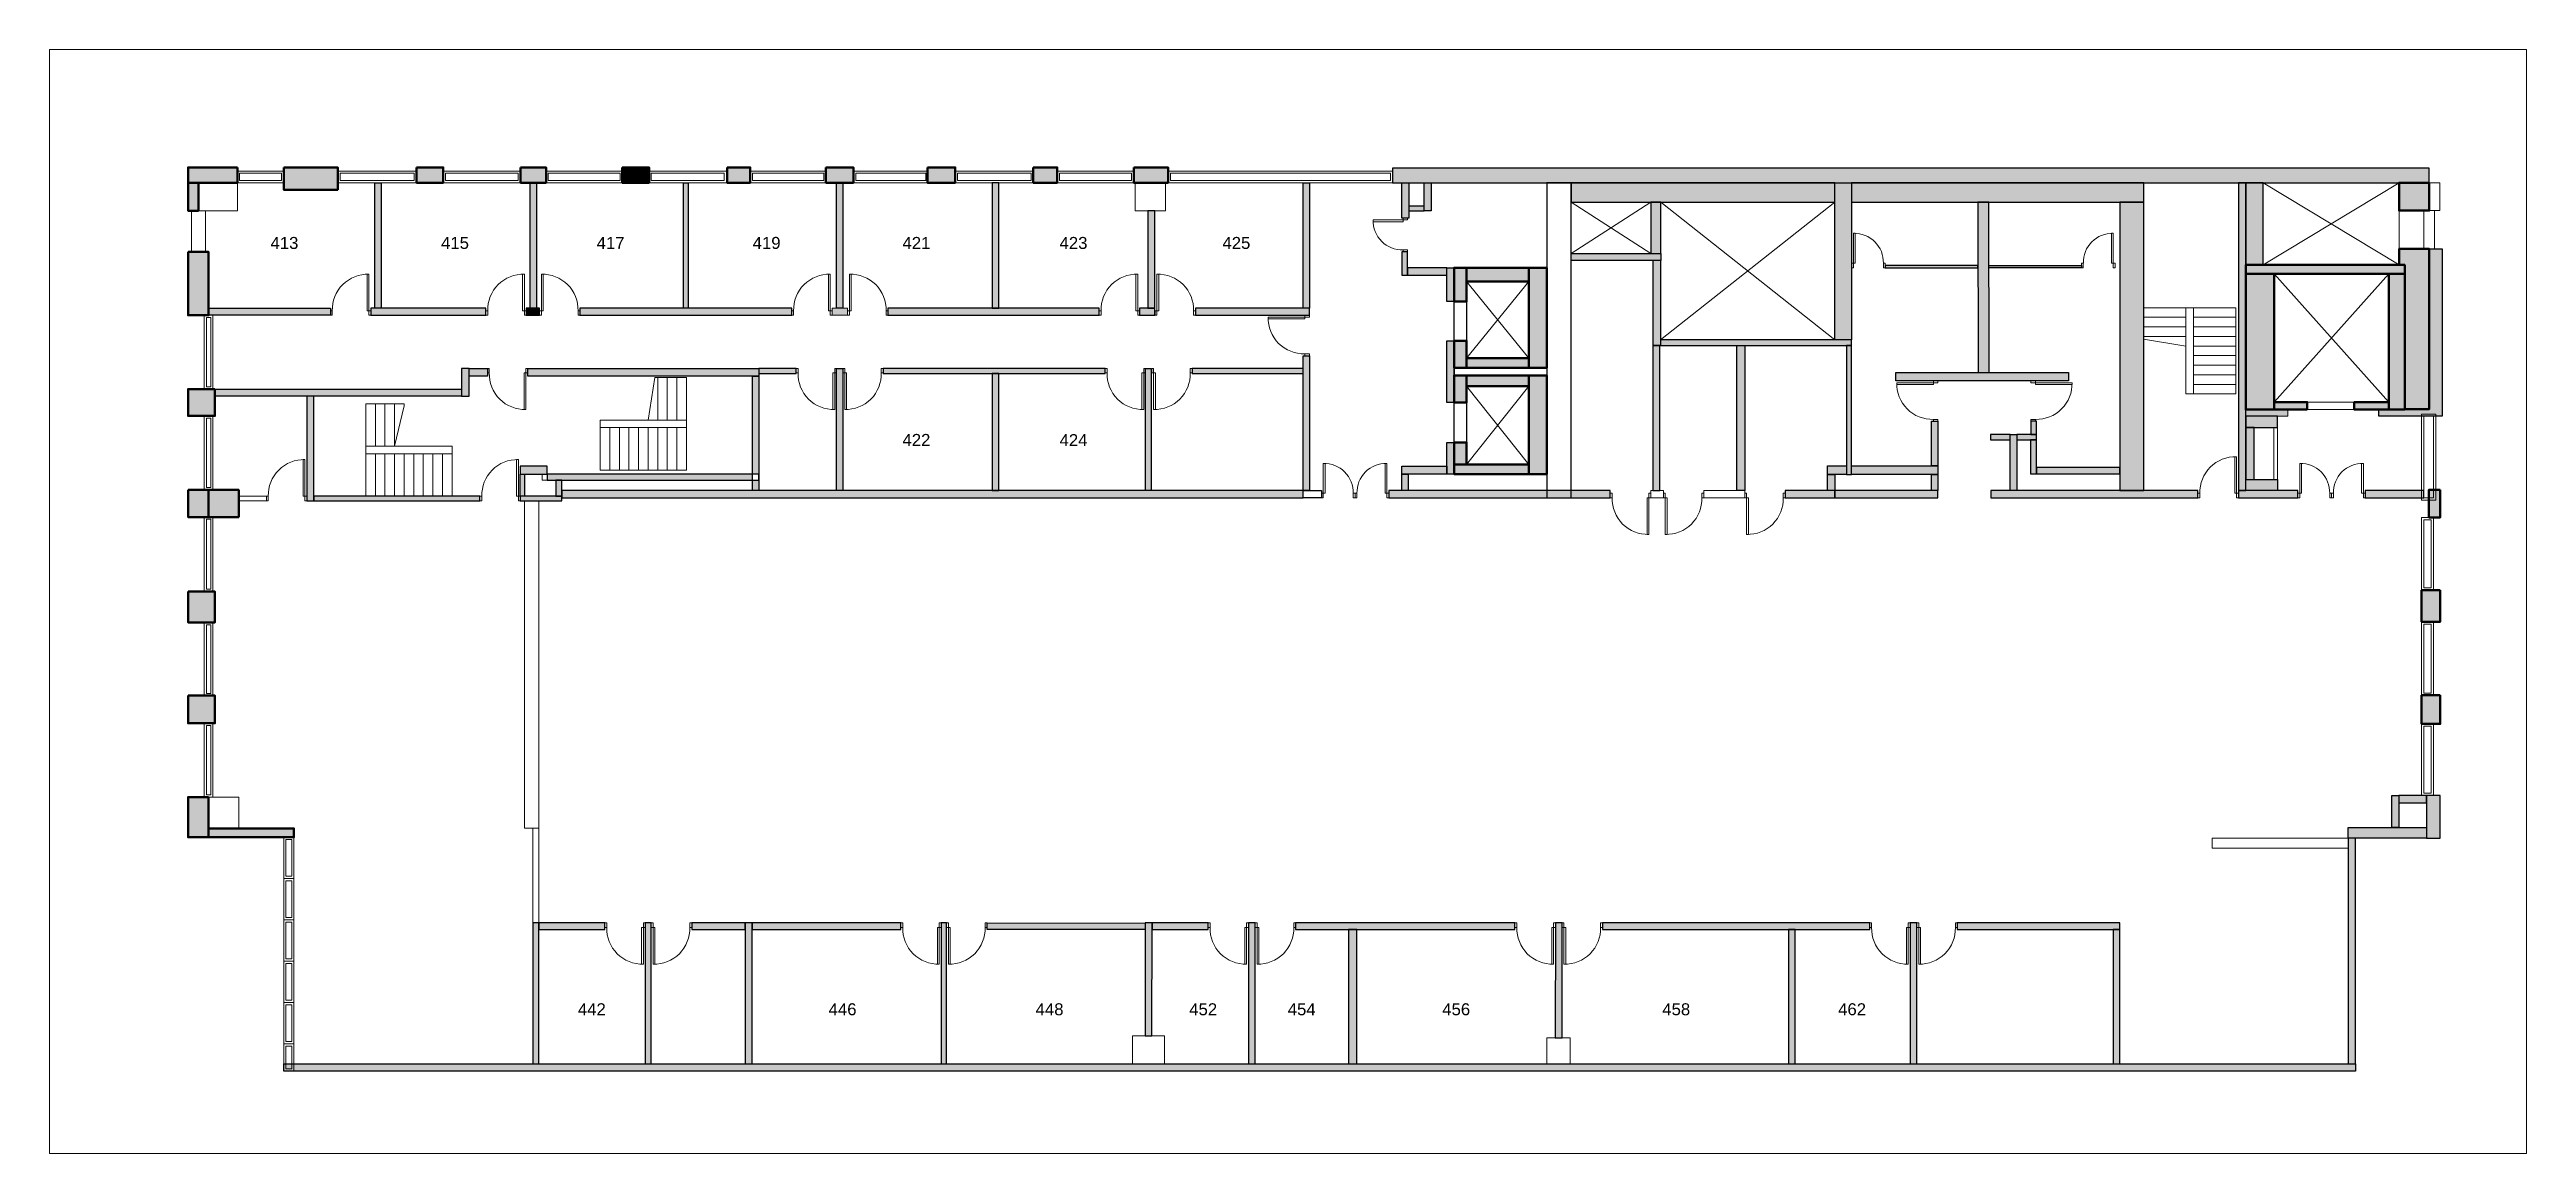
# Model space of a CAD drawing. Header units: millimetres. Extents: x 828494 to 5219521, y -272453 to 431064.
# Drawn here: x 2578504 to 2633695, y 83206 to 107804 of the extents above; entities that cross this region are included whole.
import ezdxf

# ---------------------------------------------------------------- set-up
doc = ezdxf.new("R2010")
doc.units = ezdxf.units.MM
doc.header["$LTSCALE"] = 5
doc.header["$MEASUREMENT"] = 0
doc.linetypes.add('1', pattern=[0])
for name, color, linetype, lineweight in [('Column-Mobius', 1, 'Continuous', 35), ('Elevation dark-Mobius', 40, 'Continuous', 18), ('Off-Mobius', 131, 'Continuous', 9), ('Sheet anno-Mobius', 7, '1', 13), ('Wall 150-Mobius', 50, 'Continuous', 30)]:
    doc.layers.add(name, color=color, linetype=linetype, lineweight=lineweight)
doc.styles.add('mobius1', font='arial.ttf')

msp = doc.modelspace()

# ---------------------------------------------------------------- texts
at = {"layer": 'Elevation dark-Mobius', "char_height": 266.7, "attachment_point": 1, "style": 'mobius1'}
for s, insert in [('413', (2583428, 103627.8)), ('415', (2587227.5, 103627.8)), ('417', (2590695.5, 103627.8)), ('419', (2594171.5, 103627.8)), ('421', (2597509.5, 103627.8)), ('423', (2601009.5, 103627.8)), ('425', (2604639, 103627.8)), ('422', (2597509.5, 99238.5)), ('424', (2601009.5, 99233.8)), ('442', (2590277, 86552.8)), ('446', (2595863.5, 86552.8)), ('448', (2600476, 86552.8)), ('452', (2603899, 86552.8)), ('454', (2606093.5, 86552.8)), ('456', (2609537, 86552.8)), ('458', (2614439.5, 86552.8)), ('462', (2618358, 86552.8))]:
    msp.add_mtext_dynamic_manual_height_columns(s, width=2395.5, gutter_width=1, heights=[0], dxfattribs=dict(at, insert=insert))

# ---------------------------------------------------------------- blocks, each defined once
blk = doc.blocks.new('*U73')
for points in [[(-900, 100), (-858, 100), (-858, 0), (-900, 0)], [(0, 100), (-42, 100), (-42, 0), (0, 0)], [(-42, 0), (-42, -816), (-82, -816), (-82, 0)]]:
    blk.add_lwpolyline(points, close=True)
blk.add_arc((-65, -23), 793, 178.3123, 271.6877)
blk = doc.blocks.new('*U74')
for points in [[(0, 100), (42, 100), (42, 0), (0, 0)], [(900, 100), (858, 100), (858, 0), (900, 0)], [(42, 0), (42, -816), (82, -816), (82, 0)]]:
    blk.add_lwpolyline(points, close=True)
blk.add_arc((65, -23), 793, 268.3123, 1.6877)
blk = doc.blocks.new('*U75')
for points in [[(-42, 0), (-42, 816), (-82, 816), (-82, 0)], [(-900, -100), (-858, -100), (-858, 0), (-900, 0)], [(0, -100), (-42, -100), (-42, 0), (0, 0)]]:
    blk.add_lwpolyline(points, close=True)
blk.add_arc((-65, 23), 793, 88.3123, 181.6877)
blk = doc.blocks.new('*U76')
for points in [[(-900, 100), (-858, 100), (-858, 0), (-900, 0)], [(0, 100), (-42, 100), (-42, 0), (0, 0)], [(-42, 0), (-42, -816), (-82, -816), (-82, 0)]]:
    blk.add_lwpolyline(points, close=True)
blk.add_arc((-65, -23), 793, 178.3123, 271.6877)
blk = doc.blocks.new('*U77')
for points in [[(42, 0), (42, 816), (82, 816), (82, 0)], [(0, -100), (42, -100), (42, 0), (0, 0)], [(900, -100), (858, -100), (858, 0), (900, 0)]]:
    blk.add_lwpolyline(points, close=True)
blk.add_arc((65, 23), 793, 358.3123, 91.6877)
blk = doc.blocks.new('*U78')
for points in [[(-750, 100), (-708, 100), (-708, 0), (-750, 0)], [(0, 100), (-42, 100), (-42, 0), (0, 0)], [(-42, 0), (-42, -666), (-82, -666), (-82, 0)]]:
    blk.add_lwpolyline(points, close=True)
blk.add_arc((-61, -19), 647, 178.3123, 271.6877)
blk = doc.blocks.new('*U79')
for points in [[(-42, 0), (-42, 816), (-82, 816), (-82, 0)], [(-900, -100), (-858, -100), (-858, 0), (-900, 0)], [(0, -100), (-42, -100), (-42, 0), (0, 0)]]:
    blk.add_lwpolyline(points, close=True)
blk.add_arc((-65, 23), 793, 88.3123, 181.6877)
blk = doc.blocks.new('*U80')
for points in [[(42, 0), (42, 816), (82, 816), (82, 0)], [(0, -100), (42, -100), (42, 0), (0, 0)], [(900, -100), (858, -100), (858, 0), (900, 0)]]:
    blk.add_lwpolyline(points, close=True)
blk.add_arc((65, 23), 793, 358.3123, 91.6877)
blk = doc.blocks.new('*U81')
for points in [[(0, 100), (42, 100), (42, 0), (0, 0)], [(900, 100), (858, 100), (858, 0), (900, 0)], [(42, 0), (42, -816), (82, -816), (82, 0)]]:
    blk.add_lwpolyline(points, close=True)
blk.add_arc((65, -23), 793, 268.3123, 1.6877)
blk = doc.blocks.new('*U82')
for points in [[(-900, 100), (-858, 100), (-858, 0), (-900, 0)], [(0, 100), (-42, 100), (-42, 0), (0, 0)], [(-42, 0), (-42, -816), (-82, -816), (-82, 0)]]:
    blk.add_lwpolyline(points, close=True)
blk.add_arc((-65, -23), 793, 178.3123, 271.6877)
blk = doc.blocks.new('*U83')
for points in [[(-42, 0), (-42, 666), (-82, 666), (-82, 0)], [(-750, -100), (-708, -100), (-708, 0), (-750, 0)], [(0, -100), (-42, -100), (-42, 0), (0, 0)]]:
    blk.add_lwpolyline(points, close=True)
blk.add_arc((-61, 19), 647, 88.3123, 181.6877)
blk = doc.blocks.new('*U84')
for points in [[(-750, 100), (-708, 100), (-708, 0), (-750, 0)], [(0, 100), (-42, 100), (-42, 0), (0, 0)], [(-42, 0), (-42, -666), (-82, -666), (-82, 0)]]:
    blk.add_lwpolyline(points, close=True)
blk.add_arc((-61, -19), 647, 178.3123, 271.6877)

# ---------------------------------------------------------------- hatches: boundary and pattern name
at = {"layer": 'Sheet anno-Mobius', "true_color": 0x000000}
h = msp.add_hatch(color=18, dxfattribs=at)
h.dxf.hatch_style = 1
h.paths.add_polyline_path([(2582689.3, 105177.9), (2581592.1, 105177.9), (2581592.1, 104835.3), (2582689.3, 104835.3)])
h.paths.add_polyline_path([(2581821.3, 104835.3), (2581592.1, 104835.3), (2581592.1, 104213.2), (2581821.3, 104213.2)])
h.paths.add_polyline_path([(2583723.8, 105177.9), (2584927.5, 105177.9), (2584927.5, 104681.1), (2583723.8, 104681.1)])
h.paths.add_polyline_path([(2586681.7, 105177.9), (2587275, 105177.9), (2587275, 104835.3), (2586681.7, 104835.3)])
h.paths.add_polyline_path([(2588999.6, 105177.9), (2589567.4, 105177.9), (2589567.4, 104835.3), (2588999.6, 104835.3)])
h.paths.add_polyline_path([(2591263.7, 105177.9), (2591862, 105177.9), (2591862, 104835.3), (2591263.7, 104835.3)], flags=17)
h.paths.add_polyline_path([(2591263.7, 105177.9), (2591862, 105177.9), (2591862, 104835.3), (2591263.7, 104835.3)], flags=17)
h.paths.add_polyline_path([(2593601.6, 105177.9), (2594116.4, 105177.9), (2594116.4, 104835.3), (2593601.6, 104835.3)])
h.paths.add_polyline_path([(2595803.3, 105177.9), (2596417.6, 105177.9), (2596417.6, 104835.3), (2595803.3, 104835.3)])
h.paths.add_polyline_path([(2598064.4, 105177.9), (2598683.7, 105177.9), (2598683.7, 104835.3), (2598064.4, 104835.3)])
h.paths.add_polyline_path([(2600424.5, 105177.9), (2600959.6, 105177.9), (2600959.6, 104835.3), (2600424.5, 104835.3)])
h.paths.add_polyline_path([(2602661.8, 105177.9), (2603428.8, 105177.9), (2603428.8, 104835.3), (2602661.8, 104835.3)])
h.paths.add_polyline_path([(2610080, 102631.5), (2611463, 102631.5), (2611463, 102941), (2610080, 102941)])
h.paths.add_polyline_path([(2609802, 102186), (2610080, 102186), (2610080, 102941), (2609802, 102941)])
h.paths.add_polyline_path([(2611865.5, 102941), (2611463, 102941), (2611463, 100707.8), (2611865.5, 100707.8)])
h.paths.add_polyline_path([(2611463, 100707.8), (2610080, 100707.8), (2610080, 100924.5), (2611463, 100924.5)])
h.paths.add_polyline_path([(2609802, 100707.8), (2610080, 100707.8), (2610080, 101314), (2609802, 101314)])
h.paths.add_polyline_path([(2610080, 100304.5), (2611463, 100304.5), (2611463, 100541.8), (2610080, 100541.8)])
h.paths.add_polyline_path([(2609802, 99935.5), (2610080, 99935.5), (2610080, 100541.8), (2609802, 100541.8)])
h.paths.add_polyline_path([(2611865.5, 100541.8), (2611463, 100541.8), (2611463, 98344.5), (2611865.5, 98344.5)])
h.paths.add_polyline_path([(2611463, 98344.5), (2609802, 98344.5), (2609802, 98561.2), (2611463, 98561.2)])
h.paths.add_polyline_path([(2609802, 98561.2), (2610080, 98561.2), (2610080, 99048.5), (2609802, 99048.5)])
h.paths.add_polyline_path([(2630982.5, 103003), (2627439.5, 103003), (2627439.5, 102804), (2630982.5, 102804)])
h.paths.add_polyline_path([(2628076, 102804), (2627439.5, 102804), (2627439.5, 99783), (2628076, 99783)])
h.paths.add_polyline_path([(2630982.5, 102804), (2630626, 102804), (2630626, 99783), (2630982.5, 99783)])
h.paths.add_polyline_path([(2628809, 99783), (2628076, 99783), (2628076, 99948.5), (2628809, 99948.5)])
h.paths.add_polyline_path([(2630626, 99783), (2629856.8, 99783), (2629856.8, 99948.5), (2630626, 99948.5)])
h.paths.add_polyline_path([(2631527.1, 104835.3), (2630858, 104835.3), (2630858, 104217), (2631527.1, 104217)])
h.paths.add_polyline_path([(2631775.5, 97996), (2631521, 97996), (2631521, 97377), (2631775.5, 97377)])
h.paths.add_polyline_path([(2631775.5, 95757.5), (2631357.5, 95757.5), (2631357.5, 95053), (2631775.5, 95053)])
h.paths.add_polyline_path([(2631775.5, 93415), (2631357.5, 93415), (2631357.5, 92778), (2631775.5, 92778)])
edge = h.paths.add_edge_path()
edge.add_line((2631410, 103361), (2630858, 103361))
edge.add_line((2630858, 103361), (2630858, 103003))
edge.add_line((2630858, 103003), (2630982.5, 103003))
edge.add_line((2630982.5, 103003), (2630982.5, 99793.5))
edge.add_line((2630982.5, 99793.5), (2631528, 99793.5))
edge.add_line((2631528, 99793.5), (2631528, 103361))
edge.add_line((2631528, 103361), (2630866.5, 103361))
h = msp.add_hatch(color=18, dxfattribs=at)
h.dxf.hatch_style = 1
h.paths.add_polyline_path([(2585893, 104835.3), (2585754.5, 104835.3), (2585754.5, 102040.5), (2585893, 102040.5)])
h.paths.add_polyline_path([(2584762.5, 101982), (2584762.5, 102040.5), (2582046.3, 102040.5), (2582046.3, 101882), (2582146, 101882), (2584762.5, 101882)])
h.paths.add_polyline_path([(2588225.6, 102040.5), (2585662.5, 102040.5), (2585662.5, 101882), (2588225.6, 101882)])
h.paths.add_polyline_path([(2589352.8, 104835.3), (2589214.3, 104835.3), (2589214.3, 102040.5), (2589352.8, 102040.5)])
h.paths.add_polyline_path([(2595041.5, 102040.5), (2590322.3, 102040.5), (2590322.3, 101882), (2595041.5, 101882)])
h.paths.add_polyline_path([(2592736, 104835.3), (2592631, 104835.3), (2592631, 102040.5), (2592736, 102040.5)])
h.paths.add_polyline_path([(2596179.7, 104835.3), (2596041.2, 104835.3), (2596041.2, 102040.5), (2596179.7, 102040.5)])
h.paths.add_polyline_path([(2596286.5, 102040.5), (2595941.5, 102040.5), (2595941.5, 101882), (2596286.5, 101882)])
h.paths.add_polyline_path([(2601892.5, 102040.5), (2597186.5, 102040.5), (2597186.5, 101882), (2601892.5, 101882)])
h.paths.add_polyline_path([(2599656, 104835.3), (2599506.5, 104835.3), (2599506.5, 102040.5), (2599656, 102040.5)])
h.paths.add_polyline_path([(2603129, 104213.2), (2602976.5, 104213.2), (2602976.5, 102040.5), (2603129, 102040.5)])
h.paths.add_polyline_path([(2602792.5, 101882), (2603133.5, 101882), (2603133.5, 102040.5), (2602792.5, 102040.5)])
h.paths.add_polyline_path([(2606575, 102040.5), (2606436.5, 102040.5), (2606436.5, 104835.3), (2606575, 104835.3)])
h.paths.add_polyline_path([(2604037.5, 101882), (2606575, 101882), (2606575, 102040.5), (2604037.5, 102040.5)])
h.paths.add_polyline_path([(2608431, 104835.3), (2631527.1, 104835.3), (2631527.1, 105157.9), (2608431, 105157.9)])
h.paths.add_polyline_path([(2608789, 104048), (2608635.5, 104048), (2608635.5, 104835.3), (2608789, 104835.3)])
h.paths.add_polyline_path([(2609286, 104207.5), (2609132.5, 104207.5), (2609132.5, 104835.3), (2609286, 104835.3)])
h.paths.add_polyline_path([(2608789, 104207.5), (2609132.5, 104207.5), (2609132.5, 104312), (2608789, 104312)])
h.paths.add_polyline_path([(2609802, 102186), (2610080, 102186), (2610080, 102941), (2609802, 102941)])
h.paths.add_polyline_path([(2609636, 102941), (2609802, 102941), (2609802, 102186), (2609636, 102186)])
h.paths.add_polyline_path([(2608763.5, 102778.5), (2609636, 102778.5), (2609636, 102941), (2608763.5, 102941)])
h.paths.add_polyline_path([(2608763.5, 103298), (2608635.5, 103298), (2608635.5, 102778.5), (2608763.5, 102778.5)])
h.paths.add_polyline_path([(2609636, 101314), (2609802, 101314), (2609802, 99935.5), (2609636, 99935.5)])
h.paths.add_polyline_path([(2608635.5, 98523), (2609636, 98523), (2609636, 98344.5), (2608635.5, 98344.5)])
h.paths.add_polyline_path([(2609636, 99048.5), (2609802, 99048.5), (2609802, 98344.5), (2609636, 98344.5)])
h.paths.add_polyline_path([(2608343.5, 97815.5), (2613281.5, 97815.5), (2613281.5, 97978.5), (2608343.5, 97978.5)])
h.paths.add_polyline_path([(2608635.5, 98344.5), (2608774, 98344.5), (2608774, 97978.5), (2608635.5, 97978.5)])
h.paths.add_polyline_path([(2603964, 100584.5), (2606436.5, 100584.5), (2606436.5, 100699), (2603964, 100699)])
h.paths.add_polyline_path([(2606575, 97978.5), (2606436.5, 97978.5), (2606436.5, 100982), (2606575, 100982)])
h.paths.add_polyline_path([(2589922.5, 97815.5), (2606436.5, 97815.5), (2606436.5, 97978.5), (2589922.5, 97978.5)])
h.paths.add_polyline_path([(2602925.5, 100699), (2603052, 100699), (2603052, 97978.5), (2602925.5, 97978.5)])
h.paths.add_polyline_path([(2597079.7, 100584.5), (2602025.5, 100584.5), (2602025.5, 100699), (2597079.7, 100699)])
h.paths.add_polyline_path([(2599656, 100584.5), (2599506.5, 100584.5), (2599506.5, 97978.5), (2599656, 97978.5)])
h.paths.add_polyline_path([(2596179.7, 97978.5), (2596041.2, 97978.5), (2596041.2, 100699), (2596179.7, 100699)])
h.paths.add_polyline_path([(2595141.2, 100699), (2594308.5, 100699), (2594308.5, 100584.5), (2595141.2, 100584.5)])
h.paths.add_polyline_path([(2589160, 100699), (2594308.5, 100699), (2594308.5, 100527.1), (2589160, 100527.1)])
h.paths.add_polyline_path([(2594308.5, 97978.5), (2594167.5, 97978.5), (2594167.5, 100527.1), (2594308.5, 100527.1)])
h.paths.add_polyline_path([(2589592, 98210.5), (2594308.5, 98210.5), (2594308.5, 98344), (2589592, 98344)])
h.paths.add_polyline_path([(2589922.5, 98210.5), (2589785, 98210.5), (2589785, 97851.5), (2589922.5, 97851.5)])
h.paths.add_polyline_path([(2589592, 98520.5), (2588993.5, 98520.5), (2588993.5, 98344), (2589592, 98344)])
h.paths.add_polyline_path([(2588993.5, 98344), (2589086.5, 98344), (2589086.5, 97851.5), (2588993.5, 97851.5)])
h.paths.add_polyline_path([(2588993.5, 97750), (2589922.5, 97750), (2589922.5, 97851.5), (2588993.5, 97851.5)])
h.paths.add_polyline_path([(2584389.5, 97750), (2588093.5, 97750), (2588093.5, 97851.5), (2584389.5, 97851.5)])
h.paths.add_polyline_path([(2584236.5, 97750), (2584389.5, 97750), (2584389.5, 100081), (2584236.5, 100081)])
h.paths.add_polyline_path([(2582190.8, 100237.7), (2587684, 100237.7), (2587684, 100081), (2582190.8, 100081)])
h.paths.add_polyline_path([(2587851.5, 100699), (2588260, 100699), (2588260, 100527.1), (2587851.5, 100527.1)])
h.paths.add_polyline_path([(2587851.5, 100699), (2587684, 100699), (2587684, 100081), (2587851.5, 100081)])
h = msp.add_hatch(color=18, dxfattribs=at)
h.dxf.hatch_style = 1
h.paths.add_polyline_path([(2591263.7, 105177.9), (2591862, 105177.9), (2591862, 104835.3), (2591263.7, 104835.3)])
h = msp.add_hatch(color=18, dxfattribs=at)
h.dxf.hatch_style = 1
h.paths.add_polyline_path([(2612409.5, 103256), (2614405, 103256), (2614405, 103101.5), (2612409.5, 103101.5)])
h.paths.add_polyline_path([(2614181.5, 103256), (2614405, 103256), (2614405, 104405), (2614181.5, 104405)])
h.paths.add_polyline_path([(2612409.5, 104405), (2618280.5, 104405), (2618280.5, 104835.3), (2612409.5, 104835.3)])
h.paths.add_polyline_path([(2618658, 104405), (2625167, 104405), (2625167, 104835.3), (2618658, 104835.3)])
h.paths.add_polyline_path([(2618658, 101334), (2618280.5, 101334), (2618280.5, 104835.3), (2618658, 104835.3)])
h.paths.add_polyline_path([(2616277, 97978.5), (2616099.5, 97978.5), (2616099.5, 101209.5), (2616277, 101209.5)])
h.paths.add_polyline_path([(2614396.5, 101209.5), (2618658, 101209.5), (2618658, 101334), (2614396.5, 101334)])
h.paths.add_polyline_path([(2614384.5, 101209.5), (2614232, 101209.5), (2614232, 97978.5), (2614384.5, 97978.5)])
h.paths.add_polyline_path([(2614232, 101209.5), (2614405, 101209.5), (2614405, 103101.5), (2614232, 103101.5)])
h.paths.add_polyline_path([(2618658, 101209.5), (2618540.5, 101209.5), (2618540.5, 98336.5), (2618658, 98336.5)])
h.paths.add_polyline_path([(2618283, 97978.5), (2618123.5, 97978.5), (2618123.5, 98336.5), (2618283, 98336.5)])
h.paths.add_polyline_path([(2618123.5, 98525.5), (2618540.5, 98525.5), (2618540.5, 98336.5), (2618123.5, 98336.5)])
h.paths.add_polyline_path([(2618283, 97815.5), (2620579.5, 97815.5), (2620579.5, 97978.5), (2618283, 97978.5)])
h.paths.add_polyline_path([(2617177, 97815.5), (2618283, 97815.5), (2618283, 97978.5), (2617177, 97978.5)])
h.paths.add_polyline_path([(2618658, 98525.5), (2620579.5, 98525.5), (2620579.5, 98336.5), (2618658, 98336.5)])
h.paths.add_polyline_path([(2620579.5, 98525.5), (2620437.5, 98525.5), (2620437.5, 99521.5), (2620579.5, 99521.5)])
h.paths.add_polyline_path([(2620579.5, 97978.5), (2620437.5, 97978.5), (2620437.5, 98336.5), (2620579.5, 98336.5)])
h.paths.add_polyline_path([(2622774.5, 98346), (2624635, 98346), (2624635, 98491.5), (2622774.5, 98491.5)])
h.paths.add_polyline_path([(2622643, 98346), (2622774.5, 98346), (2622774.5, 99104.5), (2622643, 99104.5)])
h.paths.add_polyline_path([(2622189.5, 99224.5), (2622338, 99224.5), (2622338, 97978.5), (2622189.5, 97978.5)])
h.paths.add_polyline_path([(2621761, 97815.5), (2626375.5, 97815.5), (2626375.5, 97978.5), (2621761, 97978.5)])
h.paths.add_polyline_path([(2622654.5, 99521.5), (2622654.5, 99224.5), (2622774.5, 99224.5), (2622774.5, 99521.5)])
h.paths.add_polyline_path([(2622338, 99104.5), (2622774.5, 99104.5), (2622774.5, 99224.5), (2622338, 99224.5)])
h.paths.add_polyline_path([(2621753, 99104.5), (2622189.5, 99104.5), (2622189.5, 99224.5), (2621753, 99224.5)])
h.paths.add_polyline_path([(2621474.5, 100610.5), (2621726, 100610.5), (2621719.2, 104405), (2621467.8, 104405)])
h.paths.add_polyline_path([(2619640, 100610.5), (2623487.5, 100610.5), (2623487.5, 100421.5), (2619640, 100421.5)])
h.paths.add_polyline_path([(2623779, 102943), (2621716.7, 102943), (2621716.7, 102993), (2623779, 102993)])
h.paths.add_polyline_path([(2619408, 102943), (2621470.3, 102943), (2621470.3, 102993), (2619408, 102993)])
h.paths.add_polyline_path([(2625167, 104405), (2624635, 104405), (2624635, 97978.5), (2625167, 97978.5)])
h.paths.add_polyline_path([(2627828.5, 104835.3), (2627439.5, 104835.3), (2627439.5, 103003), (2627828.5, 103003)])
h.paths.add_polyline_path([(2627275.5, 97978.5), (2627439.5, 97978.5), (2627439.5, 104835.3), (2627275.5, 104835.3)])
h.paths.add_polyline_path([(2627630.5, 99385.5), (2627439.5, 99385.5), (2627439.5, 98226.5), (2627630.5, 98226.5)])
h.paths.add_polyline_path([(2628145, 99636), (2627439.5, 99636), (2627439.5, 99385.5), (2628145, 99385.5)])
h.paths.add_polyline_path([(2628145, 97978.5), (2627439.5, 97978.5), (2627439.5, 98226.5), (2628145, 98226.5)])
h.paths.add_polyline_path([(2627275.5, 97815.5), (2628602.5, 97815.5), (2628602.5, 97978.5), (2627275.5, 97978.5)])
h.paths.add_polyline_path([(2630102.5, 97815.5), (2631408, 97815.5), (2631408, 97978.5), (2630102.5, 97978.5)])
h.paths.add_polyline_path([(2631528, 103361), (2631817, 103361), (2631817, 99632), (2630407, 99632), (2630407, 99783), (2631528, 99793.5)])
h.paths.add_polyline_path([(2628381.5, 99783), (2627439.5, 99783), (2627439.5, 99636), (2628381.5, 99636)])
h.paths.add_polyline_path([(2630695, 91184), (2630850, 91184), (2630850, 90469.5), (2630695, 90469.5)])
h.paths.add_polyline_path([(2631465.5, 91184), (2630850, 91184), (2630850, 91022.5), (2631465.5, 91022.5)])
h.paths.add_polyline_path([(2631775.5, 91184), (2631465.5, 91184), (2631465.5, 90231.5), (2631775.5, 90231.5)])
h.paths.add_polyline_path([(2631465.5, 90231.5), (2629719.5, 90231.5), (2629719.5, 90469.5), (2631465.5, 90469.5)])
h.paths.add_polyline_path([(2629882, 90231.5), (2629719.5, 90231.5), (2629719.5, 85201.5), (2629882, 85201.5)])
h.paths.add_polyline_path([(2624635, 88196), (2624485, 88196), (2624483, 85201.5), (2624633, 85201.5)])
h.paths.add_polyline_path([(2624635, 88341.5), (2621011.6, 88341.5), (2621011.6, 88196), (2624635, 88196)])
h.paths.add_polyline_path([(2629882, 85043.3), (2583721.5, 85043.3), (2583721.5, 85201.5), (2629882, 85201.5)])
h.paths.add_polyline_path([(2620111.5, 88341.5), (2619961.5, 88341.5), (2619959.5, 85201.5), (2620109.5, 85201.5)])
h.paths.add_polyline_path([(2617400, 88196), (2617250, 88196), (2617248, 85201.5), (2617398, 85201.5)])
h.paths.add_polyline_path([(2619061.4, 88341.5), (2613107.1, 88341.5), (2613107.1, 88196), (2619061.4, 88196)])
h.paths.add_polyline_path([(2612207, 88341.5), (2612057, 88341.5), (2612055, 85779.5), (2612205, 85779.5)])
h.paths.add_polyline_path([(2607635, 88196), (2607444.5, 88196), (2607444.5, 85201.5), (2607635, 85201.5)])
h.paths.add_polyline_path([(2611156.9, 88341.5), (2606270.1, 88341.5), (2606270.1, 88196), (2611156.9, 88196)])
h.paths.add_polyline_path([(2605370.1, 88341.5), (2605220.1, 88341.5), (2605218.1, 85201.5), (2605368.1, 85201.5)])
h.paths.add_polyline_path([(2604320, 88341.5), (2603069.5, 88341.5), (2603069.5, 88196), (2604320, 88196)])
h.paths.add_polyline_path([(2599393, 88341.5), (2602919.4, 88341.3), (2602919.4, 88195.8), (2599393, 88196)])
h.paths.add_polyline_path([(2603069.5, 88341.5), (2602919.5, 88341.5), (2602917.5, 85826), (2603067.5, 85826)])
h.paths.add_polyline_path([(2598493, 88341.5), (2598372, 88341.5), (2598372, 85201.5), (2598493, 85201.5)])
h.paths.add_polyline_path([(2597472, 88341.5), (2594159.5, 88341.5), (2594159.5, 88196), (2597472, 88196)])
h.paths.add_polyline_path([(2594006, 88341.5), (2592812.5, 88341.5), (2592812.5, 88196), (2594006, 88196)])
h.paths.add_polyline_path([(2594159.5, 88341.5), (2594006, 88341.5), (2594006, 85201.5), (2594159.5, 85201.5)])
h.paths.add_polyline_path([(2591912.5, 88341.5), (2591777.5, 88341.5), (2591777.5, 85201.5), (2591912.5, 85201.5)])
h.paths.add_polyline_path([(2589406, 88341.5), (2589271.5, 88341.5), (2589271.5, 85201.5), (2589406, 85201.5)])
h.paths.add_polyline_path([(2590877.5, 88341.5), (2589406, 88341.5), (2589406, 88196), (2590877.5, 88196)])
h.paths.add_polyline_path([(2582046.3, 91145.7), (2581592.1, 91145.7), (2581592.1, 90252), (2582046.3, 90252)])
h.paths.add_polyline_path([(2582046.3, 90252), (2583950.9, 90252), (2583950.9, 90448.2), (2582046.3, 90448.2)])
h.paths.add_polyline_path([(2581592.1, 93407.9), (2582190.8, 93407.9), (2582190.8, 92791.9), (2581592.1, 92791.9)])
h.paths.add_polyline_path([(2581592.1, 95726.2), (2582190.8, 95726.2), (2582190.8, 95038.1), (2581592.1, 95038.1)])
h.paths.add_polyline_path([(2582719, 97386.7), (2582046.3, 97386.7), (2582046.3, 97990.1), (2582719, 97990.1)])
h.paths.add_polyline_path([(2581592.1, 97990.1), (2582046.3, 97990.1), (2582046.3, 97386.7), (2581592.1, 97386.7)])
h.paths.add_polyline_path([(2582190.8, 100237.7), (2581592.1, 100237.7), (2581592.1, 99639.2), (2582190.8, 99639.2)])
h.paths.add_polyline_path([(2581592.1, 103295.8), (2582046.3, 103295.8), (2582046.3, 101882), (2581592.1, 101882)])
h = msp.add_hatch(color=18, dxfattribs=at)
h.dxf.hatch_style = 1
h.paths.add_polyline_path([(2631528, 103361), (2630858, 103361), (2630858, 103003), (2630982.5, 103003), (2630982.5, 99793.5), (2631528, 99793.5)])
h = msp.add_hatch(color=18, dxfattribs=at)
h.dxf.hatch_style = 1
h.paths.add_polyline_path([(2589125.6, 101882), (2589422.3, 101882), (2589422.3, 102040.5), (2589125.6, 102040.5)])

# ---------------------------------------------------------------- linework, layer by layer
at = {"color": 240, "lineweight": 50, "true_color": 0xed1f24}
for points in [[(2591263.7, 105177.9), (2591862, 105177.9), (2591862, 104835.3), (2591263.7, 104835.3)], [(2598064.4, 105177.9), (2598683.7, 105177.9), (2598683.7, 104835.3), (2598064.4, 104835.3)], [(2600424.5, 105177.9), (2600959.6, 105177.9), (2600959.6, 104835.3), (2600424.5, 104835.3)]]:
    msp.add_lwpolyline(points, close=True, dxfattribs=at)
at = {"layer": 'Column-Mobius', "color": 18, "lineweight": 50, "true_color": 0x000000}
for points in [[(2582689.3, 105177.9), (2581592.1, 105177.9), (2581592.1, 104835.3), (2582689.3, 104835.3)], [(2583723.8, 105177.9), (2584927.5, 105177.9), (2584927.5, 104681.1), (2583723.8, 104681.1)], [(2586681.7, 105177.9), (2587275, 105177.9), (2587275, 104835.3), (2586681.7, 104835.3)], [(2588999.6, 105177.9), (2589567.4, 105177.9), (2589567.4, 104835.3), (2588999.6, 104835.3)], [(2588999.6, 105177.9), (2589567.4, 105177.9), (2589567.4, 104835.3), (2588999.6, 104835.3)], [(2591263.7, 105177.9), (2591862, 105177.9), (2591862, 104835.3), (2591263.7, 104835.3)], [(2593601.6, 105177.9), (2594116.4, 105177.9), (2594116.4, 104835.3), (2593601.6, 104835.3)], [(2595803.3, 105177.9), (2596417.6, 105177.9), (2596417.6, 104835.3), (2595803.3, 104835.3)], [(2595803.3, 105177.9), (2596417.6, 105177.9), (2596417.6, 104835.3), (2595803.3, 104835.3)], [(2598064.4, 105177.9), (2598683.7, 105177.9), (2598683.7, 104835.3), (2598064.4, 104835.3)], [(2600424.5, 105177.9), (2600959.6, 105177.9), (2600959.6, 104835.3), (2600424.5, 104835.3)], [(2602661.8, 105177.9), (2603428.8, 105177.9), (2603428.8, 104835.3), (2602661.8, 104835.3)], [(2602661.8, 105177.9), (2603428.8, 105177.9), (2603428.8, 104835.3), (2602661.8, 104835.3)], [(2581821.3, 104835.3), (2581592.1, 104835.3), (2581592.1, 104213.2), (2581821.3, 104213.2)], [(2631527.1, 104835.3), (2630858, 104835.3), (2630858, 104217), (2631527.1, 104217)], [(2581592.1, 103295.8), (2582046.3, 103295.8), (2582046.3, 101882), (2581592.1, 101882)], [(2609802, 102186), (2610080, 102186), (2610080, 102941), (2609802, 102941)], [(2610080, 102631.5), (2611463, 102631.5), (2611463, 102941), (2610080, 102941)], [(2611865.5, 102941), (2611463, 102941), (2611463, 100707.8), (2611865.5, 100707.8)], [(2630982.5, 103003), (2627439.5, 103003), (2627439.5, 102804), (2630982.5, 102804)], [(2628076, 102804), (2627439.5, 102804), (2627439.5, 99783), (2628076, 99783)], [(2630982.5, 102804), (2630626, 102804), (2630626, 99783), (2630982.5, 99783)], [(2609802, 100707.8), (2610080, 100707.8), (2610080, 101314), (2609802, 101314)], [(2609802, 99935.5), (2610080, 99935.5), (2610080, 100541.8), (2609802, 100541.8)], [(2611463, 100707.8), (2610080, 100707.8), (2610080, 100924.5), (2611463, 100924.5)], [(2610080, 100304.5), (2611463, 100304.5), (2611463, 100541.8), (2610080, 100541.8)], [(2611865.5, 100541.8), (2611463, 100541.8), (2611463, 98344.5), (2611865.5, 98344.5)], [(2582190.8, 100237.7), (2581592.1, 100237.7), (2581592.1, 99639.2), (2582190.8, 99639.2)], [(2628809, 99783), (2628076, 99783), (2628076, 99948.5), (2628809, 99948.5)], [(2630626, 99783), (2629856.8, 99783), (2629856.8, 99948.5), (2630626, 99948.5)], [(2609802, 98561.2), (2610080, 98561.2), (2610080, 99048.5), (2609802, 99048.5)], [(2611463, 98344.5), (2609802, 98344.5), (2609802, 98561.2), (2611463, 98561.2)], [(2581592.1, 97990.1), (2582046.3, 97990.1), (2582046.3, 97386.7), (2581592.1, 97386.7)], [(2582719, 97386.7), (2582046.3, 97386.7), (2582046.3, 97990.1), (2582719, 97990.1)], [(2631775.5, 97996), (2631521, 97996), (2631521, 97377), (2631775.5, 97377)], [(2581592.1, 95726.2), (2582190.8, 95726.2), (2582190.8, 95038.1), (2581592.1, 95038.1)], [(2631775.5, 95757.5), (2631357.5, 95757.5), (2631357.5, 95053), (2631775.5, 95053)], [(2581592.1, 93407.9), (2582190.8, 93407.9), (2582190.8, 92791.9), (2581592.1, 92791.9)], [(2631775.5, 93415), (2631357.5, 93415), (2631357.5, 92778), (2631775.5, 92778)], [(2582046.3, 91145.7), (2581592.1, 91145.7), (2581592.1, 90252), (2582046.3, 90252)], [(2582046.3, 90252), (2583950.9, 90252), (2583950.9, 90448.2), (2582046.3, 90448.2)]]:
    msp.add_lwpolyline(points, close=True, dxfattribs=at)
msp.add_lwpolyline([(2631410, 103361), (2630858, 103361), (2630858, 103003), (2630982.5, 103003), (2630982.5, 99793.5), (2631528, 99793.5), (2631528, 103361), (2630866.5, 103361)], dxfattribs=at)
at = {"layer": 'Elevation dark-Mobius'}
for p, q in [((2581592.1, 105177.9), (2582689.3, 105177.9)), ((2603428.8, 105177.9), (2602661.8, 105177.9)), ((2612409.5, 104405), (2614181.5, 103256)), ((2614181.5, 104405), (2612409.5, 103256)), ((2614396.5, 101334), (2618280.5, 104405)), ((2614405, 104405), (2618280.5, 101334)), ((2627828.5, 104835.3), (2630858, 103003)), ((2630858, 104835.3), (2627828.5, 103003)), ((2630858, 104217), (2630858, 103361)), ((2628076, 102804), (2630626, 99948.5)), ((2628076, 99948.5), (2630626, 102804)), ((2610080, 100924.5), (2611463, 102631.5)), ((2610080, 102631.5), (2611463, 100924.5)), ((2610080, 100304.5), (2611463, 98561.2)), ((2610080, 98561.2), (2611463, 100304.5))]:
    msp.add_line(p, q, dxfattribs=at)
for points in [[(2578504, 107803.5), (2633695, 107803.5), (2633695, 83206.5), (2578504, 83206.5)], [(2582689.3, 105096.8), (2583723.8, 105096.8), (2583723.8, 104835.3), (2582689.3, 104835.3)], [(2582739.3, 105046.8), (2583673.8, 105046.8), (2583673.8, 104885.3), (2582739.3, 104885.3)], [(2584927.5, 105096.8), (2586681.7, 105096.8), (2586681.7, 104835.3), (2584927.5, 104835.3)], [(2584977.5, 105046.8), (2586631.7, 105046.8), (2586631.7, 104885.3), (2584977.5, 104885.3)], [(2587275, 105096.8), (2588999.6, 105096.8), (2588999.6, 104835.3), (2587275, 104835.3)], [(2587325, 105046.8), (2588949.6, 105046.8), (2588949.6, 104885.3), (2587325, 104885.3)], [(2589567.4, 105096.8), (2591263.7, 105096.8), (2591263.7, 104835.3), (2589567.4, 104835.3)], [(2589617.4, 105046.8), (2591218, 105046.8), (2591218, 104885.3), (2589617.4, 104885.3)], [(2591862, 105096.8), (2593601.6, 105096.8), (2593601.6, 104835.3), (2591862, 104835.3)], [(2591912, 105046.8), (2593536.6, 105046.8), (2593536.6, 104885.3), (2591912, 104885.3)], [(2594116.4, 105096.8), (2595803.3, 105096.8), (2595803.3, 104835.3), (2594116.4, 104835.3)], [(2594166.4, 105046.8), (2595759, 105046.8), (2595759, 104885.3), (2594166.4, 104885.3)], [(2596417.6, 105096.8), (2598064.4, 105096.8), (2598064.4, 104835.3), (2596417.6, 104835.3)], [(2596467.6, 105046.8), (2598031, 105046.8), (2598031, 104885.3), (2596467.6, 104885.3)], [(2598683.7, 104835.3), (2600424.5, 104835.3), (2600424.5, 105096.8), (2598683.7, 105096.8)], [(2598733.7, 104885.3), (2600374.5, 104885.3), (2600374.5, 105046.8), (2598733.7, 105046.8)], [(2600959.6, 104835.3), (2602661.8, 104835.3), (2602661.8, 105096.8), (2600959.6, 105096.8)], [(2601009.6, 104885.3), (2602611.8, 104885.3), (2602611.8, 105046.8), (2601009.6, 105046.8)], [(2603428.8, 104835.3), (2608431, 104835.3), (2608431, 105096.8), (2603428.8, 105096.8)], [(2603478.8, 104885.3), (2608381, 104885.3), (2608381, 105046.8), (2603478.8, 105046.8)], [(2582689.3, 104213.2), (2581821.3, 104213.2), (2581821.3, 104835.3), (2582689.3, 104835.3)], [(2603368, 104213.2), (2602692.5, 104213.2), (2602692.5, 104835.3), (2603368, 104835.3)], [(2631527.1, 104835.3), (2631762, 104835.3), (2631762, 104217), (2631527.1, 104217)], [(2581664, 104213.2), (2581975.5, 104213.2), (2581975.5, 103295.8), (2581664, 103295.8)], [(2631644.5, 104217), (2631410, 104217), (2631410, 103361), (2631644.5, 103361)], [(2582146, 101882), (2581951, 101882), (2581951, 100237.7), (2582146, 100237.7)], [(2582096, 101832), (2582001, 101832), (2582001, 100287.7), (2582096, 100287.7)], [(2595941.5, 102040.5), (2596286.5, 102040.5), (2596286.5, 101882), (2595941.5, 101882)], [(2626108.5, 102050.5), (2626108.5, 101837), (2625162, 101837), (2625162, 102050.5)], [(2626108.5, 101837), (2626108.5, 101623.5), (2625162, 101623.5), (2625162, 101837)], [(2626108.5, 101623.5), (2626108.5, 101410), (2625162, 101410), (2625162, 101623.5)], [(2626273.5, 102050.5), (2626273.5, 100129), (2626108.5, 100129), (2626108.5, 102050.5)], [(2626273.5, 102050.5), (2626273.5, 101837), (2627220, 101837), (2627220, 102050.5)], [(2626273.5, 101837), (2626273.5, 101623.5), (2627220, 101623.5), (2627220, 101837)], [(2626273.5, 101623.5), (2626273.5, 101410), (2627220, 101410), (2627220, 101623.5)], [(2626108.5, 101410), (2626108.5, 101196.5), (2625162, 101347.8), (2625162, 101410)], [(2626273.5, 101410), (2626273.5, 101196.5), (2627220, 101196.5), (2627220, 101410)], [(2626273.5, 101196.5), (2626273.5, 100983), (2627220, 100983), (2627220, 101196.5)], [(2592055.8, 99546.5), (2591842.2, 99546.5), (2591993.5, 100493), (2592055.8, 100493)], [(2592269.2, 99546.5), (2592055.8, 99546.5), (2592055.8, 100493), (2592269.2, 100493)], [(2592482.8, 99546.5), (2592269.2, 99546.5), (2592269.2, 100493), (2592482.8, 100493)], [(2592696.2, 99546.5), (2592482.8, 99546.5), (2592482.8, 100493), (2592696.2, 100493)], [(2626273.5, 100983), (2626273.5, 100769.5), (2627220, 100769.5), (2627220, 100983)], [(2626273.5, 100769.5), (2626273.5, 100556), (2627220, 100556), (2627220, 100769.5)], [(2626273.5, 100556), (2626273.5, 100342.5), (2627220, 100342.5), (2627220, 100556)], [(2585764, 98963), (2585550.5, 98963), (2585550.5, 99909.5), (2585764, 99909.5)], [(2585977.5, 98963), (2585764, 98963), (2585764, 99909.5), (2585977.5, 99909.5)], [(2586191, 98963), (2585977.5, 98963), (2585977.5, 99909.5), (2586191, 99909.5)], [(2586404.5, 99868), (2586191, 98963), (2586191, 99909.5), (2586404.5, 99909.5)], [(2626273.5, 100342.5), (2626273.5, 100129), (2627220, 100129), (2627220, 100342.5)], [(2628809, 99948.5), (2629856.8, 99948.5), (2629856.8, 99783), (2628809, 99783)], [(2582146, 99639.2), (2581951, 99639.2), (2581951, 97994.9), (2582146, 97994.9)], [(2582096, 99589.2), (2582001, 99589.2), (2582001, 98044.9), (2582096, 98044.9)], [(2592696.2, 99381.5), (2590774.8, 99381.5), (2590774.8, 99546.5), (2592696.2, 99546.5)], [(2590988.2, 99381.5), (2590774.8, 99381.5), (2590774.8, 98435), (2590988.2, 98435)], [(2591201.8, 99381.5), (2590988.2, 99381.5), (2590988.2, 98435), (2591201.8, 98435)], [(2591415.2, 99381.5), (2591201.8, 99381.5), (2591201.8, 98435), (2591415.2, 98435)], [(2591628.8, 99381.5), (2591415.2, 99381.5), (2591415.2, 98435), (2591628.8, 98435)], [(2591842.2, 99381.5), (2591628.8, 99381.5), (2591628.8, 98435), (2591842.2, 98435)], [(2592055.8, 99381.5), (2591842.2, 99381.5), (2591842.2, 98435), (2592055.8, 98435)], [(2592269.2, 99381.5), (2592055.8, 99381.5), (2592055.8, 98435), (2592269.2, 98435)], [(2592482.8, 99381.5), (2592269.2, 99381.5), (2592269.2, 98435), (2592482.8, 98435)], [(2592696.2, 99381.5), (2592482.8, 99381.5), (2592482.8, 98435), (2592696.2, 98435)], [(2628381.5, 99783), (2627439.5, 99783), (2627439.5, 99636), (2628381.5, 99636)], [(2628145, 99385.5), (2628067, 99385.5), (2628067, 98226.5), (2628145, 98226.5)], [(2631672, 99682), (2631358, 99682), (2631358, 97765.5), (2631672, 97765.5)], [(2631622, 99632), (2631408, 99632), (2631408, 97815.5), (2631622, 97815.5)], [(2587472, 98798), (2585550.5, 98798), (2585550.5, 98963), (2587472, 98963)], [(2585764, 98798), (2585550.5, 98798), (2585550.5, 97851.5), (2585764, 97851.5)], [(2585977.5, 98798), (2585764, 98798), (2585764, 97851.5), (2585977.5, 97851.5)], [(2586191, 98798), (2585977.5, 98798), (2585977.5, 97851.5), (2586191, 97851.5)], [(2586404.5, 98798), (2586191, 98798), (2586191, 97851.5), (2586404.5, 97851.5)], [(2586618, 98798), (2586404.5, 98798), (2586404.5, 97851.5), (2586618, 97851.5)], [(2586831.5, 98798), (2586618, 98798), (2586618, 97851.5), (2586831.5, 97851.5)], [(2587045, 98798), (2586831.5, 98798), (2586831.5, 97851.5), (2587045, 97851.5)], [(2587258.5, 98798), (2587045, 98798), (2587045, 97851.5), (2587258.5, 97851.5)], [(2587472, 98798), (2587258.5, 98798), (2587258.5, 97851.5), (2587472, 97851.5)], [(2589484, 98210.5), (2589592, 98210.5), (2589592, 98344), (2589484, 98344)], [(2582719, 97750), (2583336.5, 97750), (2583336.5, 97851.5), (2582719, 97851.5)], [(2589086.5, 97750), (2589406, 97750), (2589406, 90455), (2589086.5, 90455)], [(2612409.5, 97815.5), (2613281.5, 97815.5), (2613281.5, 97978.5), (2612409.5, 97978.5)], [(2614181.5, 97815.5), (2614463, 97815.5), (2614463, 97978.5), (2614181.5, 97978.5)], [(2615363, 97815.5), (2616277, 97815.5), (2616277, 97978.5), (2615363, 97978.5)], [(2582146, 97386.7), (2581951, 97386.7), (2581949.8, 95726.2), (2582144.8, 95726.2)], [(2582096, 97336.7), (2582001, 97336.7), (2581999.8, 95776.2), (2582094.8, 95776.2)], [(2631357.5, 97377), (2631623.5, 97377), (2631623.5, 95757.5), (2631357.5, 95757.5)], [(2631407.5, 97327), (2631573.5, 97327), (2631573.5, 95807.5), (2631407.5, 95807.5)], [(2582146, 95038.1), (2581951, 95038.1), (2581949.8, 93407.9), (2582144.8, 93407.9)], [(2582096, 94988.1), (2582001, 94988.1), (2581999.8, 93457.9), (2582094.8, 93457.9)], [(2631357.5, 95053), (2631620.5, 95053), (2631620.5, 93415), (2631357.5, 93415)], [(2631357.5, 95053), (2631620.5, 95053), (2631620.5, 93415), (2631357.5, 93415)], [(2631407.5, 95003), (2631570.5, 95003), (2631570.5, 93465), (2631407.5, 93465)], [(2582146, 92791.9), (2581951, 92791.9), (2581949.8, 91145.7), (2582144.8, 91145.7)], [(2582096, 92741.9), (2582001, 92741.9), (2581999.8, 91195.7), (2582094.8, 91195.7)], [(2631357.5, 92778), (2631620.5, 92778), (2631620.5, 91184), (2631357.5, 91184)], [(2631407.5, 92728), (2631570.5, 92728), (2631570.5, 91234), (2631407.5, 91234)], [(2582718.5, 91145.7), (2582046.3, 91145.7), (2582046.3, 90448.2), (2582718.5, 90448.2)], [(2583721.5, 85201.5), (2583950.9, 85201.5), (2583950.9, 90252), (2583721.5, 90252)], [(2583721.5, 89331.5), (2583950.9, 89331.5), (2583950.9, 90252), (2583721.5, 90252)], [(2583771.5, 89381.5), (2583900.9, 89381.5), (2583900.9, 90202), (2583771.5, 90202)], [(2589406, 88341.5), (2589271.5, 88341.5), (2589271.5, 90455), (2589406, 90455)], [(2629719.5, 90231.5), (2626693, 90231.5), (2626693, 90010), (2629719.5, 90010)], [(2583721.5, 88411), (2583950.9, 88411), (2583950.9, 89331.5), (2583721.5, 89331.5)], [(2583771.5, 88461), (2583900.9, 88461), (2583900.9, 89281.5), (2583771.5, 89281.5)], [(2583721.5, 87490.5), (2583950.9, 87490.5), (2583950.9, 88411), (2583721.5, 88411)], [(2583771.5, 87540.5), (2583900.9, 87540.5), (2583900.9, 88361), (2583771.5, 88361)], [(2583721.5, 86570), (2583950.9, 86570), (2583950.9, 87490.5), (2583721.5, 87490.5)], [(2583771.5, 86620), (2583900.9, 86620), (2583900.9, 87440.5), (2583771.5, 87440.5)], [(2583721.5, 85649.5), (2583950.9, 85649.5), (2583950.9, 86570), (2583721.5, 86570)], [(2583771.5, 85699.5), (2583900.9, 85699.5), (2583900.9, 86520), (2583771.5, 86520)], [(2583721.5, 85043.3), (2583950.9, 85043.3), (2583950.9, 85649.5), (2583721.5, 85649.5)], [(2583771.5, 85093.3), (2583900.9, 85093.3), (2583900.9, 85599.5), (2583771.5, 85599.5)], [(2602637.5, 85826), (2603347.5, 85826), (2603347.5, 85201.5), (2602637.5, 85201.5)], [(2612388.5, 85779.5), (2611869, 85779.5), (2611869, 85201.5), (2612388.5, 85201.5)]]:
    msp.add_lwpolyline(points, close=True, dxfattribs=at)
msp.add_lwpolyline([(2627439.5, 103003), (2627439.5, 99783)], dxfattribs=at)
at = {"layer": 'Wall 150-Mobius'}
for points in [[(2608431, 104835.3), (2631527.1, 104835.3), (2631527.1, 105157.9), (2608431, 105157.9)], [(2585893, 102040.5), (2585754.5, 102040.5), (2585754.5, 104835.3), (2585893, 104835.3)], [(2589352.8, 102040.5), (2589214.3, 102040.5), (2589214.3, 104835.3), (2589352.8, 104835.3)], [(2592736, 102040.5), (2592631, 102040.5), (2592631, 104835.3), (2592736, 104835.3)], [(2596179.7, 102040.5), (2596041.2, 102040.5), (2596041.2, 104835.3), (2596179.7, 104835.3)], [(2599656, 104835.3), (2599506.5, 104835.3), (2599506.5, 102040.5), (2599656, 102040.5)], [(2606575, 102040.5), (2606436.5, 102040.5), (2606436.5, 104835.3), (2606575, 104835.3)], [(2608789, 104048), (2608635.5, 104048), (2608635.5, 104835.3), (2608789, 104835.3)], [(2608789, 104207.5), (2609132.5, 104207.5), (2609132.5, 104312), (2608789, 104312)], [(2609286, 104207.5), (2609132.5, 104207.5), (2609132.5, 104835.3), (2609286, 104835.3)], [(2612409.5, 104835.3), (2611865.5, 104835.3), (2611865.5, 97815.5), (2612409.5, 97815.5)], [(2612409.5, 104405), (2618280.5, 104405), (2618280.5, 104835.3), (2612409.5, 104835.3)], [(2614181.5, 103256), (2614405, 103256), (2614405, 104405), (2614181.5, 104405)], [(2618658, 101334), (2618280.5, 101334), (2618280.5, 104835.3), (2618658, 104835.3)], [(2618658, 104405), (2625167, 104405), (2625167, 104835.3), (2618658, 104835.3)], [(2621474.5, 100610.5), (2621726, 100610.5), (2621719.2, 104405), (2621467.8, 104405)], [(2625167, 104405), (2624635, 104405), (2624635, 97978.5), (2625167, 97978.5)], [(2627275.5, 97978.5), (2627439.5, 97978.5), (2627439.5, 104835.3), (2627275.5, 104835.3)], [(2627828.5, 104835.3), (2627439.5, 104835.3), (2627439.5, 103003), (2627828.5, 103003)], [(2603129, 104213.2), (2602976.5, 104213.2), (2602976.5, 102040.5), (2603129, 102040.5)], [(2608763.5, 103298), (2608635.5, 103298), (2608635.5, 102778.5), (2608763.5, 102778.5)], [(2612409.5, 103256), (2614405, 103256), (2614405, 103101.5), (2612409.5, 103101.5)], [(2608763.5, 102778.5), (2609636, 102778.5), (2609636, 102941), (2608763.5, 102941)], [(2609636, 102941), (2609802, 102941), (2609802, 102186), (2609636, 102186)], [(2614232, 101209.5), (2614405, 101209.5), (2614405, 103101.5), (2614232, 103101.5)], [(2619408, 102943), (2621470.3, 102943), (2621470.3, 102993), (2619408, 102993)], [(2623779, 102943), (2621716.7, 102943), (2621716.7, 102993), (2623779, 102993)], [(2609802, 102186), (2610080, 102186), (2610080, 101314), (2609802, 101314)], [(2584762.5, 101882), (2582046.3, 101882), (2582046.3, 102040.5), (2584762.5, 102040.5)], [(2585662.5, 101882), (2588225.6, 101882), (2588225.6, 102040.5), (2585662.5, 102040.5)], [(2589125.6, 101882), (2589422.3, 101882), (2589422.3, 102040.5), (2589125.6, 102040.5)], [(2590322.3, 101882), (2595041.5, 101882), (2595041.5, 102040.5), (2590322.3, 102040.5)], [(2597186.5, 101882), (2601892.5, 101882), (2601892.5, 102040.5), (2597186.5, 102040.5)], [(2602792.5, 101882), (2603133.5, 101882), (2603133.5, 102040.5), (2602792.5, 102040.5)], [(2604037.5, 101882), (2606575, 101882), (2606575, 102040.5), (2604037.5, 102040.5)], [(2609636, 101314), (2609802, 101314), (2609802, 99935.5), (2609636, 99935.5)], [(2614384.5, 101209.5), (2614232, 101209.5), (2614232, 97978.5), (2614384.5, 97978.5)], [(2614396.5, 101209.5), (2618658, 101209.5), (2618658, 101334), (2614396.5, 101334)], [(2616277, 97978.5), (2616099.5, 97978.5), (2616099.5, 101209.5), (2616277, 101209.5)], [(2618658, 101209.5), (2618540.5, 101209.5), (2618540.5, 98336.5), (2618658, 98336.5)], [(2587851.5, 100699), (2587684, 100699), (2587684, 100081), (2587851.5, 100081)], [(2587851.5, 100699), (2588260, 100699), (2588260, 100527.1), (2587851.5, 100527.1)], [(2589160, 100699), (2594308.5, 100699), (2594308.5, 100527.1), (2589160, 100527.1)], [(2594308.5, 97978.5), (2594167.5, 97978.5), (2594167.5, 100527.1), (2594308.5, 100527.1)], [(2595141.2, 100699), (2594308.5, 100699), (2594308.5, 100584.5), (2595141.2, 100584.5)], [(2596179.7, 97978.5), (2596041.2, 97978.5), (2596041.2, 100699), (2596179.7, 100699)], [(2597079.7, 100584.5), (2602025.5, 100584.5), (2602025.5, 100699), (2597079.7, 100699)], [(2599656, 100584.5), (2599506.5, 100584.5), (2599506.5, 97978.5), (2599656, 97978.5)], [(2602925.5, 100699), (2603052, 100699), (2603052, 97978.5), (2602925.5, 97978.5)], [(2603964, 100584.5), (2606436.5, 100584.5), (2606436.5, 100699), (2603964, 100699)], [(2606575, 97978.5), (2606436.5, 97978.5), (2606436.5, 100982), (2606575, 100982)], [(2609802, 100541.8), (2609802, 100707.8), (2611865.5, 100707.8), (2611865.5, 100541.8)], [(2619640, 100610.5), (2623487.5, 100610.5), (2623487.5, 100421.5), (2619640, 100421.5)], [(2582190.8, 100237.7), (2587684, 100237.7), (2587684, 100081), (2582190.8, 100081)], [(2584236.5, 97750), (2584389.5, 97750), (2584389.5, 100081), (2584236.5, 100081)], [(2609802, 99935.5), (2610080, 99935.5), (2610080, 99048.5), (2609802, 99048.5)], [(2620579.5, 98525.5), (2620437.5, 98525.5), (2620437.5, 99521.5), (2620579.5, 99521.5)], [(2622654.5, 99521.5), (2622654.5, 99224.5), (2622774.5, 99224.5), (2622774.5, 99521.5)], [(2628145, 99636), (2627439.5, 99636), (2627439.5, 99385.5), (2628145, 99385.5)], [(2627630.5, 99385.5), (2627439.5, 99385.5), (2627439.5, 98226.5), (2627630.5, 98226.5)], [(2609636, 99048.5), (2609802, 99048.5), (2609802, 98344.5), (2609636, 98344.5)], [(2621753, 99104.5), (2622189.5, 99104.5), (2622189.5, 99224.5), (2621753, 99224.5)], [(2622189.5, 99224.5), (2622338, 99224.5), (2622338, 97978.5), (2622189.5, 97978.5)], [(2622338, 99104.5), (2622774.5, 99104.5), (2622774.5, 99224.5), (2622338, 99224.5)], [(2622643, 98346), (2622774.5, 98346), (2622774.5, 99104.5), (2622643, 99104.5)], [(2589592, 98520.5), (2588993.5, 98520.5), (2588993.5, 98344), (2589592, 98344)], [(2588993.5, 98344), (2589086.5, 98344), (2589086.5, 97851.5), (2588993.5, 97851.5)], [(2589592, 98210.5), (2594308.5, 98210.5), (2594308.5, 98344), (2589592, 98344)], [(2608635.5, 98523), (2609636, 98523), (2609636, 98344.5), (2608635.5, 98344.5)], [(2608635.5, 98344.5), (2608774, 98344.5), (2608774, 97978.5), (2608635.5, 97978.5)], [(2618123.5, 98525.5), (2618540.5, 98525.5), (2618540.5, 98336.5), (2618123.5, 98336.5)], [(2618283, 97978.5), (2618123.5, 97978.5), (2618123.5, 98336.5), (2618283, 98336.5)], [(2618658, 98525.5), (2620579.5, 98525.5), (2620579.5, 98336.5), (2618658, 98336.5)], [(2620579.5, 97978.5), (2620437.5, 97978.5), (2620437.5, 98336.5), (2620579.5, 98336.5)], [(2622774.5, 98346), (2624635, 98346), (2624635, 98491.5), (2622774.5, 98491.5)], [(2584389.5, 97750), (2588093.5, 97750), (2588093.5, 97851.5), (2584389.5, 97851.5)], [(2588993.5, 97750), (2589922.5, 97750), (2589922.5, 97851.5), (2588993.5, 97851.5)], [(2589922.5, 98210.5), (2589785, 98210.5), (2589785, 97851.5), (2589922.5, 97851.5)], [(2589922.5, 97815.5), (2606436.5, 97815.5), (2606436.5, 97978.5), (2589922.5, 97978.5)], [(2606436.5, 97978.5), (2606843.5, 97978.5), (2606843.5, 97815.5), (2606436.5, 97815.5)], [(2608343.5, 97815.5), (2613281.5, 97815.5), (2613281.5, 97978.5), (2608343.5, 97978.5)], [(2617177, 97815.5), (2618283, 97815.5), (2618283, 97978.5), (2617177, 97978.5)], [(2618283, 97815.5), (2620579.5, 97815.5), (2620579.5, 97978.5), (2618283, 97978.5)], [(2621761, 97815.5), (2626375.5, 97815.5), (2626375.5, 97978.5), (2621761, 97978.5)], [(2627275.5, 97815.5), (2628602.5, 97815.5), (2628602.5, 97978.5), (2627275.5, 97978.5)], [(2628145, 97978.5), (2627439.5, 97978.5), (2627439.5, 98226.5), (2628145, 98226.5)], [(2630102.5, 97815.5), (2631408, 97815.5), (2631408, 97978.5), (2630102.5, 97978.5)], [(2630695, 91184), (2630850, 91184), (2630850, 90469.5), (2630695, 90469.5)], [(2631465.5, 91184), (2630850, 91184), (2630850, 91022.5), (2631465.5, 91022.5)], [(2631775.5, 91184), (2631465.5, 91184), (2631465.5, 90231.5), (2631775.5, 90231.5)], [(2631465.5, 90231.5), (2629719.5, 90231.5), (2629719.5, 90469.5), (2631465.5, 90469.5)], [(2629882, 90231.5), (2629719.5, 90231.5), (2629719.5, 85201.5), (2629882, 85201.5)], [(2589406, 88341.5), (2589271.5, 88341.5), (2589271.5, 85201.5), (2589406, 85201.5)], [(2590877.5, 88341.5), (2589406, 88341.5), (2589406, 88196), (2590877.5, 88196)], [(2591912.5, 88341.5), (2591777.5, 88341.5), (2591777.5, 85201.5), (2591912.5, 85201.5)], [(2594006, 88341.5), (2592812.5, 88341.5), (2592812.5, 88196), (2594006, 88196)], [(2594159.5, 88341.5), (2594006, 88341.5), (2594006, 85201.5), (2594159.5, 85201.5)], [(2597472, 88341.5), (2594159.5, 88341.5), (2594159.5, 88196), (2597472, 88196)], [(2598493, 88341.5), (2598372, 88341.5), (2598372, 85201.5), (2598493, 85201.5)], [(2599393, 88341.5), (2602919.4, 88341.3), (2602919.4, 88195.8), (2599393, 88196)], [(2603069.5, 88341.5), (2602919.5, 88341.5), (2602917.5, 85826), (2603067.5, 85826)], [(2604320, 88341.5), (2603069.5, 88341.5), (2603069.5, 88196), (2604320, 88196)], [(2605370.1, 88341.5), (2605220.1, 88341.5), (2605218.1, 85201.5), (2605368.1, 85201.5)], [(2611156.9, 88341.5), (2606270.1, 88341.5), (2606270.1, 88196), (2611156.9, 88196)], [(2612207, 88341.5), (2612057, 88341.5), (2612055, 85779.5), (2612205, 85779.5)], [(2619061.4, 88341.5), (2613107.1, 88341.5), (2613107.1, 88196), (2619061.4, 88196)], [(2620111.5, 88341.5), (2619961.5, 88341.5), (2619959.5, 85201.5), (2620109.5, 85201.5)], [(2624635, 88341.5), (2621011.6, 88341.5), (2621011.6, 88196), (2624635, 88196)], [(2607635, 88196), (2607444.5, 88196), (2607444.5, 85201.5), (2607635, 85201.5)], [(2617400, 88196), (2617250, 88196), (2617248, 85201.5), (2617398, 85201.5)], [(2624635, 88196), (2624485, 88196), (2624483, 85201.5), (2624633, 85201.5)], [(2629882, 85043.3), (2583721.5, 85043.3), (2583721.5, 85201.5), (2629882, 85201.5)]]:
    msp.add_lwpolyline(points, close=True, dxfattribs=at)
msp.add_lwpolyline([(2631528, 103361), (2631817, 103361), (2631817, 99632), (2630407, 99632), (2630407, 99783), (2631528, 99793.5), (2631528, 103361)], dxfattribs=at)

# ---------------------------------------------------------------- block references
at = {"layer": 'Off-Mobius', "xscale": -1}
for name, p, rotation in [('*U78', (2608663.5, 104048), 270), ('*U73', (2585662.5, 101982), 180), ('*U73', (2589125.6, 101982), 180), ('*U74', (2589422.3, 101982), 180), ('*U73', (2595941.5, 101982), 180), ('*U74', (2596286.5, 101982), 180), ('*U73', (2602792.5, 101982), 180), ('*U74', (2603137.5, 101982), 180), ('*U73', (2606475, 101882), 270), ('*U75', (2589160, 100599), 180), ('*U75', (2596041.2, 100599), 180), ('*U77', (2596179.7, 100599), 180), ('*U75', (2602925.5, 100599), 180), ('*U77', (2603064, 100599), 180), ('*U80', (2620479.5, 100421.5), 90), ('*U81', (2622754.5, 100421.5), 90), ('*U73', (2584236.5, 97850), 180), ('*U76', (2588993.5, 97850), 180), ('*U78', (2608343.5, 97915.5), 180), ('*U82', (2627275.5, 97915.5), 180), ('*U84', (2630102.5, 97915.5), 180), ('*U79', (2614181.5, 97815.5), 180), ('*U80', (2614463, 97815.5), 180), ('*U80', (2616277, 97815.5), 180), ('*U75', (2591777.5, 88241.5), 180), ('*U75', (2598372, 88241.5), 180), ('*U75', (2605220, 88241.5), 180), ('*U75', (2612056.9, 88241.5), 180), ('*U75', (2619961.4, 88241.5), 180)]:
    msp.add_blockref(name, p, dxfattribs=dict(at, rotation=rotation))
msp.add_blockref('*U83', (2618658, 103043), dxfattribs=at)
at = {"layer": 'Off-Mobius'}
msp.add_blockref('*U83', (2624529, 103043), dxfattribs=at)
at = {"layer": 'Off-Mobius', "rotation": 180}
for name, p in [('*U78', (2606843.5, 97915.5)), ('*U84', (2628602.5, 97915.5)), ('*U75', (2591912.5, 88241.5)), ('*U75', (2598493, 88241.5)), ('*U75', (2605370.1, 88241.5)), ('*U75', (2612207.1, 88241.5)), ('*U75', (2620111.6, 88241.5))]:
    msp.add_blockref(name, p, dxfattribs=at)

msp.set_redraw_order([(e.dxf.handle, doc.entitydb.next_handle()) for e in msp.query("TEXT MTEXT ATTDEF DIMENSION ARC_DIMENSION")])  # texts and dimensions are drawn at this point

doc.saveas('drawing.dxf')
